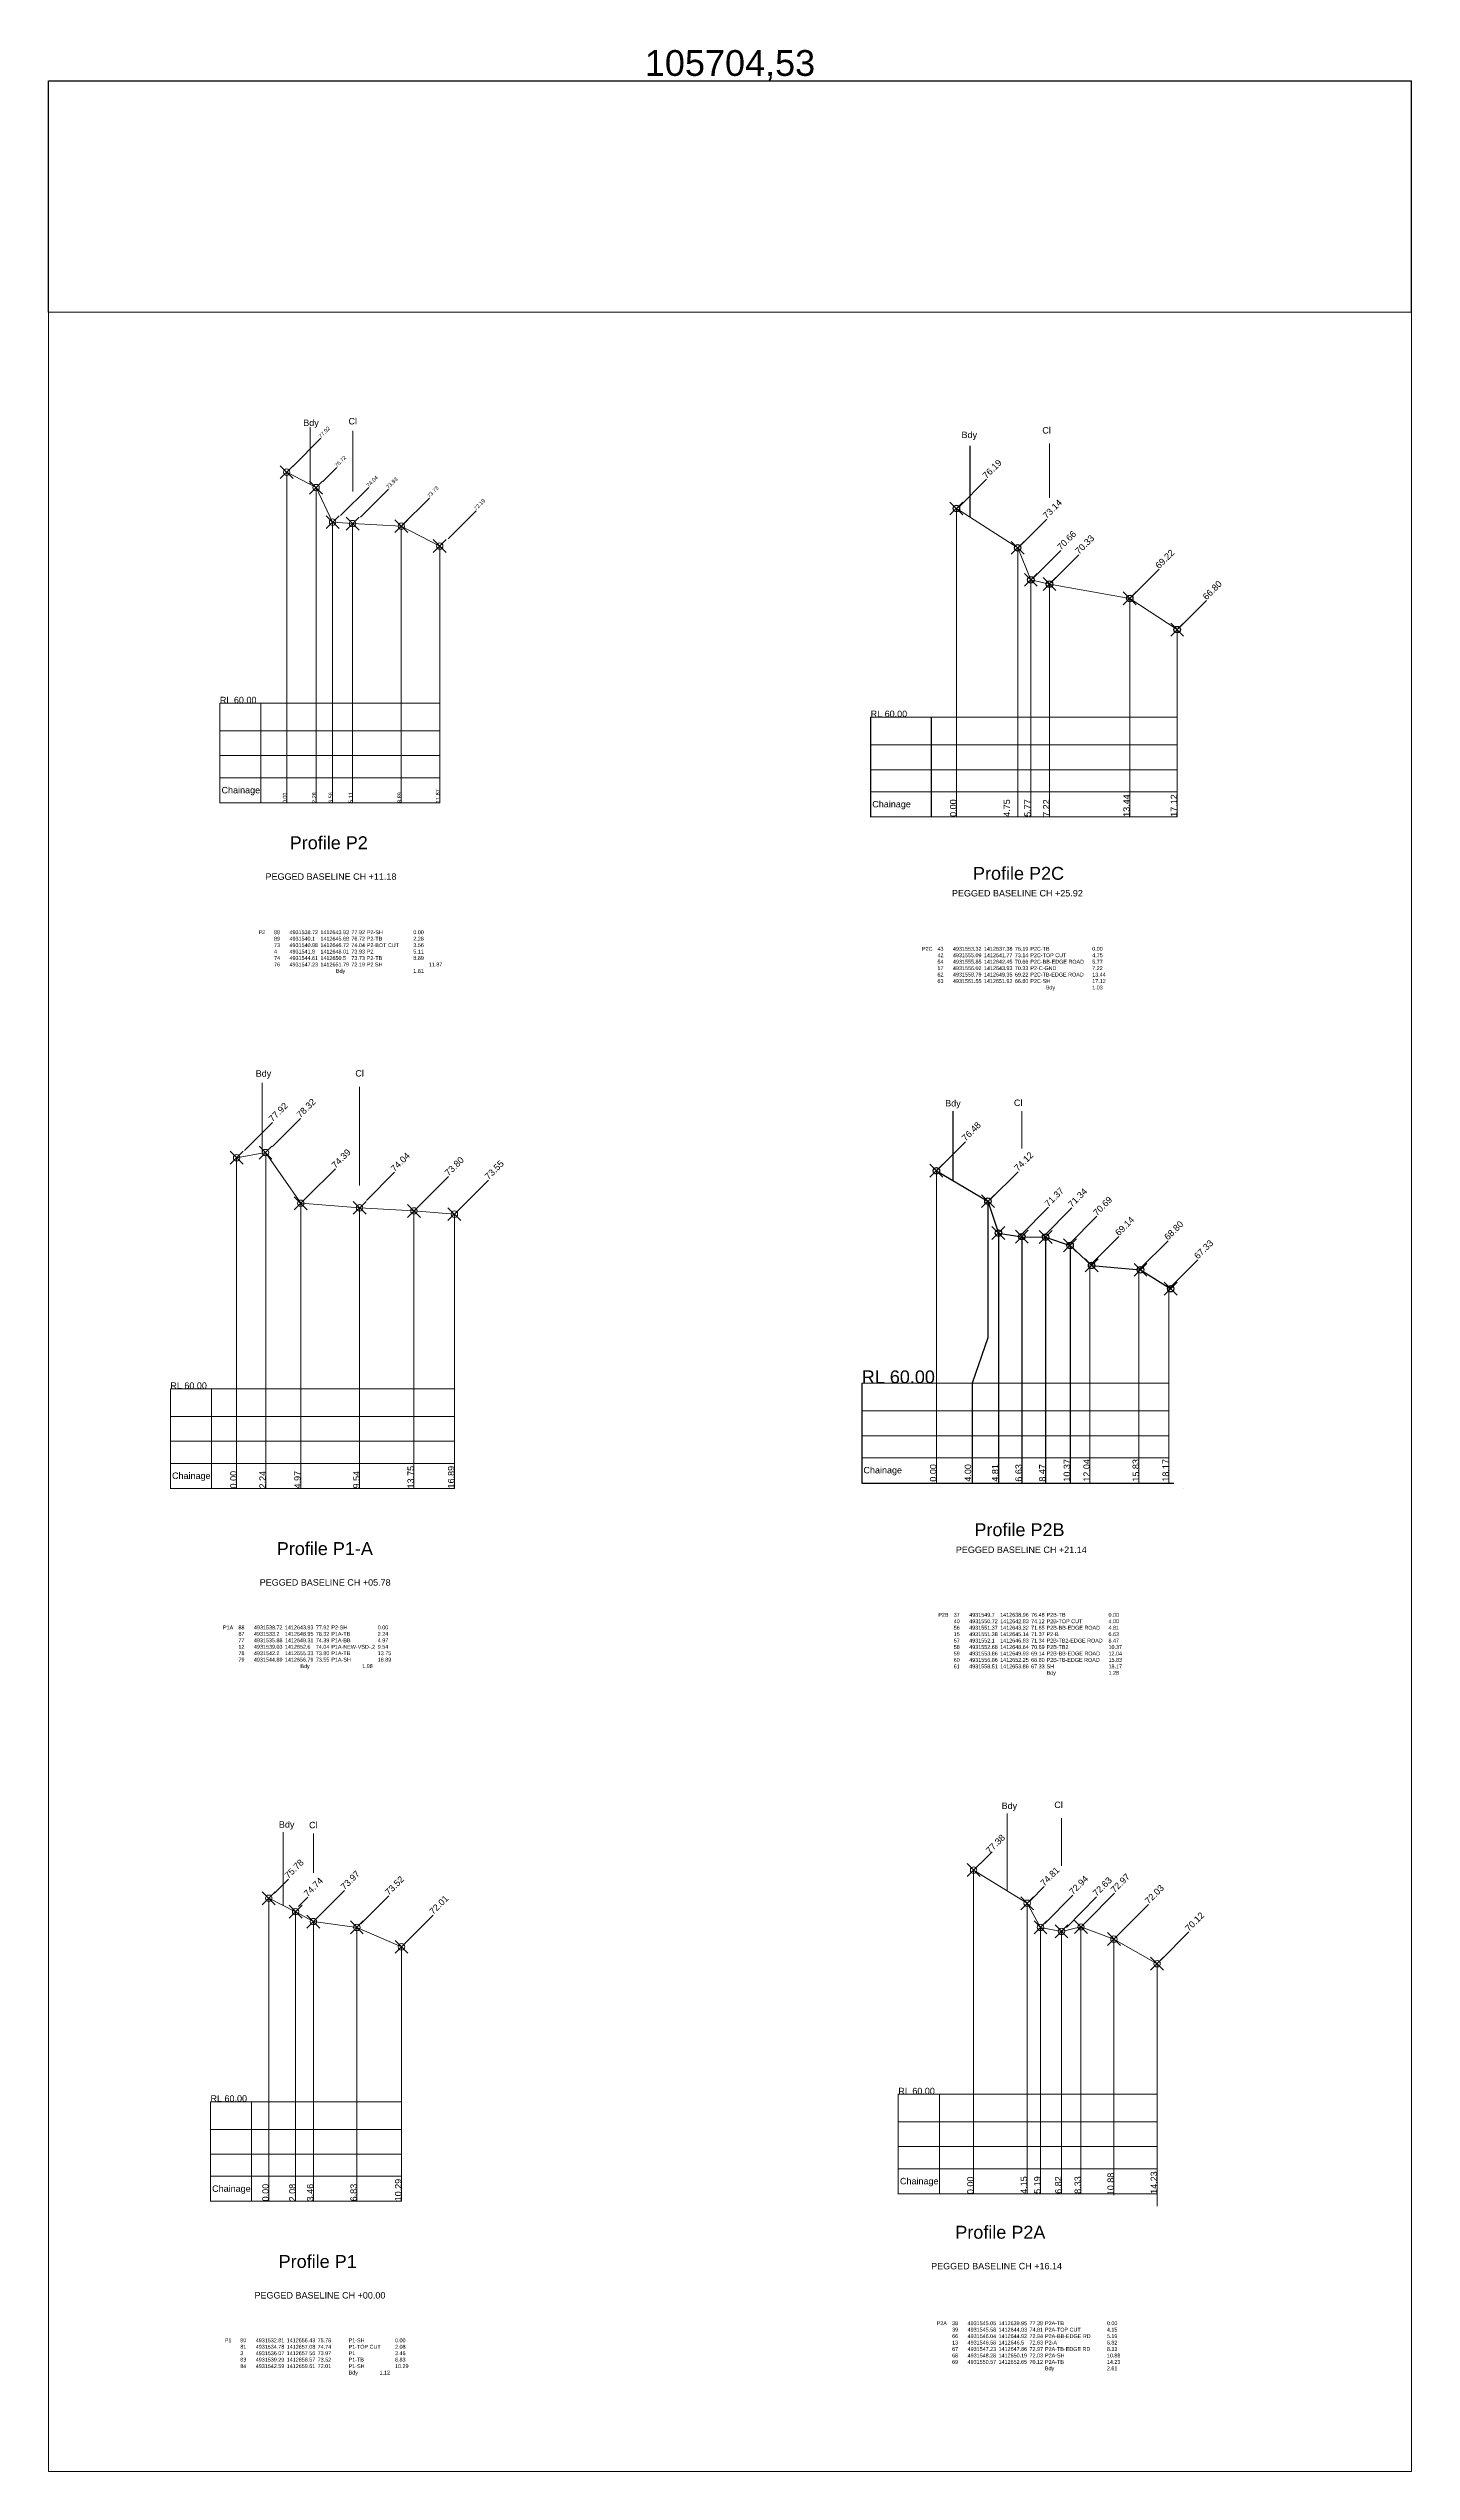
# Model space of a CAD drawing. Header units: millimetres. Extents: x -209310 to 697853, y 38321 to 580279.
# Drawn here: x -176499 to -70794, y 200264 to 388153 of the extents above; entities that cross this region are included whole.
import ezdxf

# ---------------------------------------------------------------- set-up
doc = ezdxf.new("R2010")
doc.units = ezdxf.units.MM
doc.header["$PDMODE"] = 35
doc.header["$PDSIZE"] = 500
doc.styles.get("Standard").update_dxf_attribs({"font": 'arial.ttf'})
doc.dimstyles.new('ISO-25', dxfattribs={"dimtxt": 2.5, "dimasz": 2.5, "dimexe": 1.25, "dimexo": 0.625, "dimtad": 1, "dimtxsty": 'Standard', "dimcen": 2.5, "dimadec": 0, "dimazin": 0, "dimtfac": 1, "dimtmove": 0, "dimatfit": 3, "dimfxl": 1, "dimarcsym": 0})

msp = doc.modelspace()

# ---------------------------------------------------------------- texts
at = {"lineweight": 0}
for s, p in [('Bdy', (-156740.612, 358879.593)), ('Cl', (-153230.02, 358999.503)), ('Bdy', (-105688.05, 357939.588)), ('Cl', (-99426.472, 358291.547)), ('RL 60.00', (-163204.233, 337379.643)), ('Chainage', (-163074.76, 330394.863)), ('Chainage', (-112611.931, 329305.414)), ('Bdy', (-160425.864, 308417.696)), ('Cl', (-152700.084, 308433.974)), ('Bdy', (-106958.503, 306112.431)), ('Cl', (-101627.316, 306150.687)), ('RL 60.00', (-167046.613, 284215.994)), ('Chainage', (-113297.916, 277662.81)), ('Chainage', (-166917.14, 277231.213)), ('Bdy', (-102584.415, 251638.127)), ('Cl', (-98497.404, 251709.617)), ('Bdy', (-158627.394, 250192.29)), ('Cl', (-156287.394, 250144.58)), ('RL 60.00', (-163934.808, 228937.128)), ('RL 60.00', (-110594.551, 229519.846)), ('Chainage', (-163805.335, 221952.348)), ('Chainage', (-110465.078, 222535.066))]:
    msp.add_text(s, height=500, dxfattribs=at).set_placement(p)
for s, height, rotation, p in [('77.92', 300, 45, (-155375.339, 357924.507)), ('76.72', 300, 45, (-154126.065, 355654.016)), ('74.04', 300, 45, (-151660.988, 354107.633)), ('73.93', 300, 45, (-150124.804, 353980.964)), ('73.73', 300, 45, (-146956.407, 353287.944)), ('72.19', 300, 45, (-143333.354, 352308.065)), ('11.87', 300, 90, (-146154.708, 329658.856)), ('0.00', 300, 90, (-158024.708, 329634.253)), ('2.28', 300, 90, (-155744.708, 329658.856)), ('3.56', 300, 90, (-154464.708, 329658.856)), ('5.11', 300, 90, (-152914.708, 329658.856)), ('8.89', 300, 90, (-149134.708, 329658.856)), ('77.92', 500, 45, (-159120.225, 304881.756)), ('78.32', 500, 45, (-156958.738, 305191.666)), ('74.39', 500, 45, (-154245.465, 301281.719)), ('74.04', 500, 45, (-149652.992, 301009.272)), ('73.80', 500, 45, (-145470.253, 300680.579)), ('73.55', 500, 45, (-142367.096, 300402.903)), ('13.75', 500, 90, (-148157.808, 276495.207)), ('16.89', 500, 90, (-145017.808, 276495.207)), ('0.00', 500, 90, (-161907.808, 276495.207)), ('2.24', 500, 90, (-159644.672, 276495.207)), ('4.97', 500, 90, (-156937.808, 276495.207)), ('9.54', 500, 90, (-152367.808, 276495.207)), ('77.38', 500, 45, (-103501.574, 248133.719)), ('75.78', 500, 45, (-157893.437, 246204.757)), ('74.74', 500, 45, (-156393.795, 244790.359)), ('73.97', 500, 45, (-153539.122, 245323.124)), ('73.52', 500, 45, (-150108.717, 244903.725)), ('74.81', 500, 45, (-99284.194, 245618.055)), ('72.94', 500, 45, (-97051.666, 244947.577)), ('72.63', 500, 45, (-95218.093, 244829.493)), ('72.97', 500, 45, (-93822.733, 245099.537)), ('72.01', 500, 45, (-146662.323, 243412.839)), ('72.03', 500, 45, (-91180.564, 244230.613)), ('70.12', 500, 45, (-88059.476, 242106.39)), ('0.00', 500, 90, (-159415.118, 221216.341)), ('2.08', 500, 90, (-157335.118, 221216.341)), ('3.46', 500, 90, (-155955.118, 221216.341)), ('6.83', 500, 90, (-152585.118, 221216.341)), ('10.29', 500, 90, (-149125.118, 221216.341)), ('0.00', 500, 90, (-104756.02, 221774.457)), ('4.15', 500, 90, (-100606.02, 221799.059)), ('5.19', 500, 90, (-99566.02, 221799.059)), ('6.82', 500, 90, (-97939.02, 221799.059)), ('8.33', 500, 90, (-96429.02, 221799.059)), ('10.88', 500, 90, (-93876.02, 221687.255)), ('14.23', 500, 90, (-90526.02, 221799.059))]:
    msp.add_text(s, height=height, rotation=rotation, dxfattribs=at).set_placement(p)
for s, rotation, p in [('76.19', 45, (-103758.543, 354746.337)), ('73.14', 45, (-99088.778, 351645.653)), ('70.66', 45, (-97983.639, 349219.289)), ('70.33', 45, (-96586.204, 348894.167)), ('69.22', 45, (-90369.513, 347771.425)), ('66.80', 45, (-86689.717, 345352.915)), ('0.00', 90, (-106088.088, 328570.542)), ('4.75', 90, (-101928.047, 328570.542)), ('5.77', 90, (-100318.088, 328570.542)), ('7.22', 90, (-98868.088, 328570.542)), ('13.44', 90, (-92648.088, 328570.542)), ('17.12', 90, (-88968.088, 328570.542)), ('76.48', 45, (-105379.395, 303384.144)), ('74.12', 45, (-101309.044, 301054.598)), ('71.37', 45, (-98948.52, 298294.584)), ('71.34', 45, (-97126.804, 298245.49)), ('70.69', 45, (-95192.929, 297599.861)), ('69.14', 45, (-93483.711, 296041.614)), ('68.80', 45, (-89676.105, 295703.891)), ('67.33', 45, (-87355.085, 294234.329)), ('0.00', 90, (-107643.499, 277021.26)), ('4.00', 90, (-104946.917, 277021.26)), ('4.81', 90, (-102833.499, 277021.26)), ('6.63', 90, (-101013.499, 277021.26)), ('8.47', 90, (-99173.499, 277021.26)), ('10.37', 90, (-97273.499, 277021.26)), ('12.04', 90, (-95739.499, 277021.26)), ('15.83', 90, (-91930.499, 277021.26)), ('18.17', 90, (-89610.499, 277021.26))]:
    msp.add_text(s, height=500, rotation=rotation).set_placement(p)
for height, p in [(500, (-112741.404, 336307.248)), (1000, (-113427.388, 284647.591))]:
    msp.add_text('RL 60.00', height=height).set_placement(p)
at = {"lineweight": 0, "attachment_point": 1}
for s, insert, char_height, width in [('Profile P2', (-157791.178, 327061.869), 1000, 8744.60138), ('PEGGED BASELINE CH +11.18', (-159664.631, 324188.25), 500, 13494.94798), ('PEGGED BASELINE CH +25.92', (-106436.721, 322898.283), 500, 13494.94798), ('Profile P1-A', (-158791.358, 272331.67), 1000, 8744.60138), ('PEGGED BASELINE CH +21.14', (-106134.038, 271990.182), 500, 13494.94798), ('PEGGED BASELINE CH +05.78', (-160115.208, 269458.051), 500, 13494.94798), ('P1A^I88^I4931538.72^I1412643.93^I77.92 ^IP2-SH^I^I0.00 \\P^I87^I4931533.2^I1412648.95^I78.32 ^IP1A-TB^I^I2.24 \\P^I77^I4931535.88^I1412649.31^I74.39 ^IP1A-BB^I^I4.97 \\P^I12^I4931539.03^I1412652.6^I74.04 ^IP1A-NEW-VSD-.2^I9.54\\P^I78^I4931542.2^I1412655.33^I73.80 ^IP1A-TB^I^I13.75 \\P^I79^I4931544.89^I1412656.79^I73.55 ^IP1A-SH^I^I16.89 \\P^I^I^I^I^IBdy^I^I^I^I1.98 ', (-162965.425, 265867.846), 300, 18013.92055), ('Profile P2A', (-106175.401, 219319.025), 1000, 8744.60138), ('Profile P1', (-158648.813, 217052.805), 1000, 8744.60138), ('PEGGED BASELINE CH +16.14', (-108048.854, 216445.406), 500, 13494.94798), ('PEGGED BASELINE CH +00.00', (-160522.266, 214179.186), 500, 13494.94798), ('P1^I80^I4931532.81 ^I1412656.43 ^I75.78 ^I^IP1-SH^I^I0.00 \\P^I81^I4931534.78 ^I1412657.08 ^I74.74 ^I^IP1-TOP CUT^I2.08 \\P^I3^I4931536.07 ^I1412657.56 ^I73.97 ^I^IP1^I^I^I3.46 \\P^I83^I4931539.29 ^I1412658.57 ^I73.52 ^I^IP1-TB^I^I^I6.83 \\P^I84^I4931542.59 ^I1412659.61 ^I72.01 ^I^IP1-SH^I^I10.29 \\P^I^I^I^I^I^I ^I^IBdy^I^I1.12 ', (-162822.881, 210588.981), 300, 18013.92055)]:
    msp.add_mtext(s, dxfattribs=dict(at, insert=insert, char_height=char_height, width=width))
at = {"char_height": 1000, "width": 8744.60138, "attachment_point": 1}
for s, insert in [('Profile P2C', (-104805.283, 324690.752)), ('Profile P2B', (-104692.739, 273794.482))]:
    msp.add_mtext(s, dxfattribs=dict(at, insert=insert))
at = {"color": 7, "lineweight": 0, "char_height": 300, "width": 16722.93113, "attachment_point": 1}
for s, insert in [('P2^I88^I4931538.72^I1412643.93^I77.92 ^IP2-SH^I^I0.00 \\P^I89^I4931540.1^I1412645.68^I76.72 ^IP2-TB^I^I^I2.28 \\P^I73^I4931540.98^I1412646.72^I74.04 ^IP2-BOT CUT^I3.56 \\P^I4^I4931541.8^I1412648.01^I73.93 ^IP2^I^I^I5.11 \\P^I74^I4931544.61^I1412650.5^I73.73 ^IP2-TB^I^I^I8.89 \\P^I76^I4931547.23^I1412651.79^I72.19 ^IP2 SH^I^I^I11.87\\P^I^I^I^I^IBdy^I^I^I^I^I1.81 ', (-160206.41, 319774.139)), ('P2A^I38^I4931545.05^I1412639.95^I77.38 ^IP2A-TB^I^I^I0.00 \\P^I39^I4931545.58^I1412644.03^I74.81 ^IP2A-TOP CUT^I^I4.15 \\P^I66^I4931546.04^I1412644.92^I72.94 ^IP2A-BB-EDGE RD^I^I5.19 \\P^I13^I4931546.58^I1412646.5^I72.63 ^IP2-A^I^I^I^I6.82 \\P^I67^I4931547.23^I1412647.86^I72.97 ^IP2A-TB-EDGE RD^I^I8.33 \\P^I68^I4931548.28^I1412650.19^I72.03 ^IP2A-SH^I^I^I10.88 \\P^I69^I4931550.57^I1412652.65^I70.12 ^IP2A-TB^I^I^I14.23 \\P^I^I^I^I^I^I^IBdy^I^I^I^I2.61 ', (-107620.593, 211914.342))]:
    msp.add_mtext(s, dxfattribs=dict(at, insert=insert))
at = {"color": 1, "char_height": 300, "attachment_point": 1}
for s, insert, width in [('{\\C256;P2C^I43^I4931553.32^I1412637.38^I76.19 ^IP2C-TB^I^I^I0.00\\P^I42^I4931555.09^I1412641.77^I73.14 ^IP2C-TOP CUT^I^I4.75\\P^I54^I4931555.85^I1412642.45^I70.66 ^IP2C-BB-EDGE ROAD^I5.77 \\P^I17^I4931556.02^I1412643.93^I70.33 ^IP2-C-GND^I^I^I7.22 \\P^I62^I4931558.79^I1412649.35^I69.22 ^IP2C-TB-EDGE ROAD^I13.44\\P^I63^I4931561.55^I1412651.92^I66.80 ^IP2C-SH^I^I^I17.12\\P^I^I^I^I^I^I^I^IBdy^I^I^I1.03}', (-108758.428, 318489.718), 14373.20366), ('{\\C256;P2B^I37^I4931549.7^I1412638.96^I76.48 ^IP2B-TB^I^I^I0.00\\P^I40^I4931550.72^I1412642.83^I74.12 ^IP2B-TOP CUT^I^I4.00\\P^I56^I4931551.37^I1412643.32^I71.65 ^IP2B-BB-EDGE ROAD^I4.81\\P^I15^I4931551.38^I1412645.14^I71.37 ^IP2-B^I^I^I^I6.63\\P^I57^I4931552.1^I1412646.83^I71.34 ^IP2B-TB2-EDGE ROAD^I8.47\\P^I58^I4931552.68^I1412648.64^I70.69 ^IP2B-TB2^I^I^I10.37\\P^I59^I4931553.86^I1412649.93^I69.14 ^IP2B-BB-EDGE ROAD^I12.04\\P^I60^I4931556.86^I1412652.25^I68.80 ^IP2B-TB-EDGE ROAD^I15.83\\P^I61^I4931558.51^I1412653.86^I67.33 ^ISH^I^I^I^I18.17\\P^I^I^I^I^I^I^IBdy^I^I^I^I1.28}', (-107495.99, 266847.114), 20740.7115)]:
    msp.add_mtext(s, dxfattribs=dict(at, insert=insert, width=width))

# ---------------------------------------------------------------- blocks, each defined once
blk = doc.blocks.new('*D1')
at = {"color": 0, "lineweight": -2, "transparency": 16777216}
for p, q in [((-176499, 367710), (-176499, 385639)), ((-176496, 385638), (-70797, 385638)), ((-70794, 367710), (-70794, 385639))]:
    blk.add_line(p, q, dxfattribs=at)
at = {"color": 0, "transparency": 16777216}
for points in [[(-176496, 385638), (-176496, 385637), (-176499, 385638)], [(-70797, 385638), (-70797, 385637), (-70794, 385638)]]:
    blk.add_solid(points, dxfattribs=at)
at = {"layer": 'Defpoints', "color": 0, "transparency": 16777216}
for p in [(-70794, 385638), (-176499, 367710), (-70794, 367710)]:
    blk.add_point(p, dxfattribs=at)
at = {"color": 0, "lineweight": 0, "transparency": 16777216, "insert": (-123647, 386840), "char_height": 2000, "attachment_point": 5}
blk.add_mtext('105704,53', dxfattribs=at)

# ---------------------------------------------------------------- dimensions: what is measured, and where the dimension line sits
at = {"lineweight": 0}
dim = msp.add_linear_dim(base=(-70794.402, 385637.875), p1=(-176498.929, 367709.529), p2=(-70794.402, 367709.529), dimstyle='ISO-25', override={"dimtxt": 2000}, dxfattribs=at)
dim.commit()
dim.dimension.update_dxf_attribs({"geometry": '*D1', "text_midpoint": (-123646.666, 386840.41)})

# ---------------------------------------------------------------- linework, layer by layer
at = {"lineweight": 0}
for p, q in [((-157553.639, 355746.207), (-155375.339, 357924.507)), ((-156214.708, 358777.938), (-156214.708, 354349.149)), ((-152900.205, 358508.749), (-152900.205, 353792.057)), ((-98868.088, 357509.062), (-98868.088, 353305.727)), ((-158024.708, 355299.643), (-158024.708, 329634.253)), ((-155215.215, 354564.866), (-154126.065, 355654.016)), ((-155744.708, 354099.643), (-155744.708, 329658.856)), ((-153839.288, 351929.333), (-151660.988, 354107.633)), ((-152303.105, 351802.663), (-150124.804, 353980.964)), ((-149134.708, 351109.643), (-146956.407, 353287.944)), ((-105936.843, 352568.036), (-103758.543, 354746.337)), ((-154464.708, 351419.643), (-154464.708, 329658.856)), ((-145511.654, 350129.764), (-143333.354, 352308.065)), ((-101267.078, 349467.353), (-99088.778, 351645.653)), ((-152914.708, 351309.643), (-152914.708, 329658.856)), ((-149134.708, 351109.643), (-149134.708, 329658.856)), ((-146154.708, 349569.643), (-146154.708, 329658.856)), ((-100161.94, 347040.988), (-97983.639, 349219.289)), ((-98764.505, 346715.866), (-96586.204, 348894.167)), ((-92547.814, 345593.125), (-90369.513, 347771.425)), ((-88868.018, 343174.615), (-86689.717, 345352.915)), ((-163204.233, 337379.643), (-163204.233, 329634.253)), ((-160022.153, 337379.643), (-160022.153, 329634.253)), ((-163204.233, 335235.16), (-146154.708, 335235.16)), ((-163204.233, 333315.672), (-146154.708, 333315.672)), ((-112741.404, 334145.711), (-88968.088, 334145.711)), ((-163204.233, 331602.437), (-146154.708, 331602.437)), ((-112741.404, 332226.223), (-88968.088, 332226.223)), ((-163204.233, 329658.856), (-146154.708, 329658.856)), ((-112741.404, 330512.989), (-88968.088, 330512.989)), ((-112741.404, 328569.408), (-88968.088, 328569.408)), ((-152367.808, 307631.625), (-152367.808, 299995.48)), ((-161298.526, 302703.455), (-159120.225, 304881.756)), ((-159137.039, 303013.365), (-156958.738, 305191.666)), ((-101013.499, 305747.608), (-101013.499, 302858.872)), ((-107557.696, 301205.844), (-105379.395, 303384.144)), ((-161907.808, 302135.994), (-161907.808, 276495.207)), ((-159644.672, 302406.431), (-159644.672, 276495.207)), ((-156423.765, 299103.418), (-154245.465, 301281.719)), ((-151831.293, 298830.972), (-149652.992, 301009.272)), ((-147648.554, 298502.279), (-145470.253, 300680.579)), ((-103487.345, 298876.297), (-101309.044, 301054.598)), ((-144545.397, 298224.602), (-142367.096, 300402.903)), ((-156937.808, 298605.994), (-156937.808, 276495.207)), ((-152367.808, 298255.994), (-152367.808, 276495.207)), ((-148157.808, 298015.994), (-148157.808, 276495.207)), ((-145017.808, 297765.994), (-145017.808, 276495.207)), ((-101126.82, 296116.284), (-98948.52, 298294.584)), ((-99305.105, 296067.19), (-97126.804, 298245.49)), ((-97371.23, 295421.561), (-95192.929, 297599.861)), ((-95662.012, 293863.313), (-93483.711, 296041.614)), ((-91854.405, 293525.591), (-89676.105, 295703.891)), ((-89533.386, 292056.029), (-87355.085, 294234.329)), ((-167046.613, 284215.994), (-167046.613, 276470.604)), ((-163864.534, 284215.994), (-163864.534, 276470.604)), ((-167046.613, 282071.51), (-145017.808, 282071.51)), ((-113427.388, 282503.107), (-89610.499, 282503.107)), ((-167046.613, 280152.022), (-145017.808, 280152.022)), ((-113427.388, 280583.619), (-89610.499, 280583.619)), ((-167046.613, 278438.788), (-145017.808, 278438.788)), ((-113427.388, 278870.385), (-89610.499, 278870.385)), ((-167046.613, 276495.207), (-145017.808, 276495.207)), ((-102146.02, 251296.106), (-102146.02, 245293.415)), ((-97939.02, 250927.131), (-97939.02, 247239.323)), ((-158295.118, 249853.078), (-158295.118, 244157.128)), ((-155955.118, 249736.625), (-155955.118, 246698.235)), ((-104241.739, 247389.491), (-103327.763, 248308.485)), ((-158982.587, 245115.607), (-157893.437, 246204.757)), ((-104756.02, 246899.846), (-104756.02, 221774.457)), ((-157101.086, 244083.068), (-156393.795, 244790.359)), ((-155717.423, 243144.823), (-153539.122, 245323.124)), ((-152287.018, 242725.424), (-150108.717, 244903.725)), ((-100606.02, 244329.846), (-100606.02, 221799.059)), ((-100373.344, 244528.905), (-99284.194, 245618.055)), ((-99229.967, 242769.276), (-97051.666, 244947.577)), ((-97561.947, 242458.863), (-95218.093, 244829.493)), ((-96001.033, 242921.237), (-93822.733, 245099.537)), ((-148840.624, 241234.538), (-146662.323, 243412.839)), ((-99566.02, 242459.846), (-99566.02, 221799.059)), ((-96429.02, 242489.846), (-96429.02, 221799.059)), ((-93358.864, 242052.313), (-91180.564, 244230.613)), ((-97939.02, 242149.846), (-97939.02, 221799.059)), ((-93876.02, 241549.846), (-93876.02, 221687.255)), ((-90237.777, 239928.089), (-88059.476, 242106.39)), ((-90526.02, 239639.846), (-90526.02, 220830.919)), ((-110594.551, 229519.846), (-110594.551, 221774.457)), ((-107412.471, 229519.846), (-107412.471, 221774.457)), ((-163934.808, 228937.128), (-163934.808, 221191.739)), ((-160752.728, 228937.128), (-160752.728, 221191.739)), ((-110594.551, 227375.363), (-90526.02, 227375.363)), ((-163934.808, 226792.645), (-149125.118, 226792.645)), ((-163934.808, 224873.157), (-149125.118, 224873.157)), ((-110594.551, 225455.875), (-90526.02, 225455.875)), ((-110594.551, 223742.641), (-90526.02, 223742.641)), ((-163934.808, 223159.922), (-149125.118, 223159.922)), ((-110594.551, 221799.059), (-90526.02, 221799.059)), ((-163934.808, 221216.341), (-149125.118, 221216.341))]:
    msp.add_line(p, q, dxfattribs=at)
for p, q in [((-105058.088, 357344.813), (-105058.088, 351823.698)), ((-112741.404, 336290.195), (-112741.404, 328544.805)), ((-108040.111, 336290.195), (-108040.111, 328569.408)), ((-106363.499, 305746.222), (-106363.499, 300376.812)), ((-102833.499, 296297.591), (-102833.499, 276902.201)), ((-101013.499, 296017.591), (-101013.499, 276902.201)), ((-99173.499, 295987.591), (-99173.499, 276902.201)), ((-97273.499, 295337.591), (-97273.499, 276902.201)), ((-113427.388, 284647.591), (-113427.388, 276902.201)), ((-113427.388, 276902.201), (-89230.275, 276902.201))]:
    msp.add_line(p, q)
at = {"color": 7, "lineweight": 0}
for p, q in [((-106088.088, 352480.195), (-106088.088, 328569.408)), ((-101338.088, 349430.195), (-101338.088, 328569.408)), ((-100318.088, 346950.195), (-100318.088, 328569.408)), ((-100318.088, 346950.195), (-98868.088, 346620.195)), ((-98868.088, 346620.195), (-98868.088, 328569.408)), ((-92648.088, 345510.195), (-92648.088, 328569.408)), ((-88968.088, 343090.195), (-88968.088, 328569.408)), ((-146154.708, 337379.643), (-163204.233, 337379.643)), ((-112741.404, 336290.195), (-88968.088, 336290.195)), ((-97931.714, 336290.195), (-112741.404, 336290.195)), ((-159927.808, 307954.119), (-159927.808, 302489.565)), ((-107643.499, 301127.591), (-107643.499, 276902.201)), ((-95739.499, 293787.591), (-95739.499, 276902.201)), ((-91930.499, 293447.591), (-91930.499, 276902.201)), ((-89610.499, 291977.591), (-89610.499, 276902.201)), ((-145017.808, 284215.994), (-167046.613, 284215.994)), ((-89610.499, 284647.591), (-113427.388, 284647.591)), ((-98617.698, 284647.591), (-113427.388, 284647.591)), ((-88505.948, 276454.748), (-88505.948, 276454.748)), ((-90526.02, 229519.846), (-110594.551, 229519.846)), ((-149125.118, 228937.128), (-163934.808, 228937.128))]:
    msp.add_line(p, q, dxfattribs=at)
at = {"color": 1, "lineweight": 0}
for p, q in [((-106088.088, 352480.195), (-101338.088, 349430.195)), ((-101338.088, 349430.195), (-100318.088, 346950.195)), ((-98868.088, 346620.195), (-92648.088, 345510.195)), ((-92648.088, 345510.195), (-88968.088, 343090.195))]:
    msp.add_line(p, q, dxfattribs=at)
at = {"lineweight": 0}
msp.add_lwpolyline([(-176498.929, 367709.529), (-70794.402, 367709.529), (-70794.402, 200264.218), (-176498.929, 200264.218)], close=True, dxfattribs=at)
at = {"color": 1, "lineweight": 0}
for points in [[(-158024.708, 355299.643), (-155744.708, 354099.643), (-154464.708, 351419.643), (-152914.708, 351309.643), (-149134.708, 351109.643), (-146154.708, 349569.643)], [(-161907.808, 302135.994), (-159667.808, 302535.994), (-156937.808, 298605.994), (-152367.808, 298255.994), (-148157.808, 298015.994), (-145017.808, 297765.994)], [(-104756.02, 246899.846), (-100606.02, 244329.846), (-99566.02, 242459.846), (-97939.02, 242149.846), (-96429.02, 242489.846), (-93876.02, 241549.846), (-90526.02, 239639.846)], [(-159415.118, 244717.128), (-157335.118, 243677.128), (-155955.118, 242907.128), (-152585.118, 242457.128), (-149125.118, 240947.128)]]:
    msp.add_lwpolyline(points, dxfattribs=at)
at = {"color": 1}
msp.add_lwpolyline([(-107643.499, 301127.591), (-103643.499, 298767.591), (-102833.499, 296297.591), (-101013.499, 296017.591), (-99173.499, 295987.591), (-97273.499, 295337.591), (-95603.499, 293787.591), (-91813.499, 293447.591), (-89473.499, 291977.591)], dxfattribs=at)
msp.add_lwpolyline([(-103643.499, 298767.591), (-103643.499, 288168.521), (-104862.659, 284647.591), (-104862.659, 276902.201)])
at = {"lineweight": 0}
for points in [[(-159415.118, 244717.128), (-159415.118, 221216.341)], [(-157335.118, 243677.128), (-157335.118, 221216.341)], [(-155955.118, 242907.128), (-155955.118, 221216.341)], [(-152585.118, 242457.128), (-152585.118, 221216.341)], [(-149125.118, 240947.128), (-149125.118, 221216.341)]]:
    msp.add_lwpolyline(points, dxfattribs=at)
at = {"color": 7, "lineweight": 0}
for p in [(-158024.708, 355299.643), (-155744.708, 354099.643), (-154464.708, 351419.643), (-152914.708, 351309.643), (-149134.708, 351109.643), (-146154.708, 349569.643), (-161907.808, 302135.994), (-159667.808, 302535.994), (-156937.808, 298605.994), (-152367.808, 298255.994), (-148157.808, 298015.994), (-145017.808, 297765.994), (-104756.02, 246899.846), (-159415.118, 244717.128), (-100606.02, 244329.846), (-157335.118, 243677.128), (-155955.118, 242907.128), (-152585.118, 242457.128), (-99566.02, 242459.846), (-97939.02, 242149.846), (-96429.02, 242489.846), (-149125.118, 240947.128), (-93876.02, 241549.846), (-90526.02, 239639.846)]:
    msp.add_point(p, dxfattribs=at)
at = {"color": 7}
for p in [(-106088.088, 352480.195), (-101338.088, 349430.195), (-100318.088, 346950.195), (-98868.088, 346620.195), (-92648.088, 345510.195), (-88968.088, 343090.195), (-107643.499, 301127.591), (-107643.499, 301127.591), (-103643.499, 298767.591), (-103643.499, 298767.591), (-102833.499, 296297.591), (-101013.499, 296017.591), (-99173.499, 295987.591), (-97273.499, 295337.591), (-95603.499, 293787.591), (-91813.499, 293447.591), (-89473.499, 291977.591)]:
    msp.add_point(p, dxfattribs=at)

msp.set_redraw_order([(e.dxf.handle, doc.entitydb.next_handle()) for e in msp.query("TEXT MTEXT ATTDEF DIMENSION ARC_DIMENSION")])  # texts and dimensions are drawn at this point

doc.saveas('drawing.dxf')
